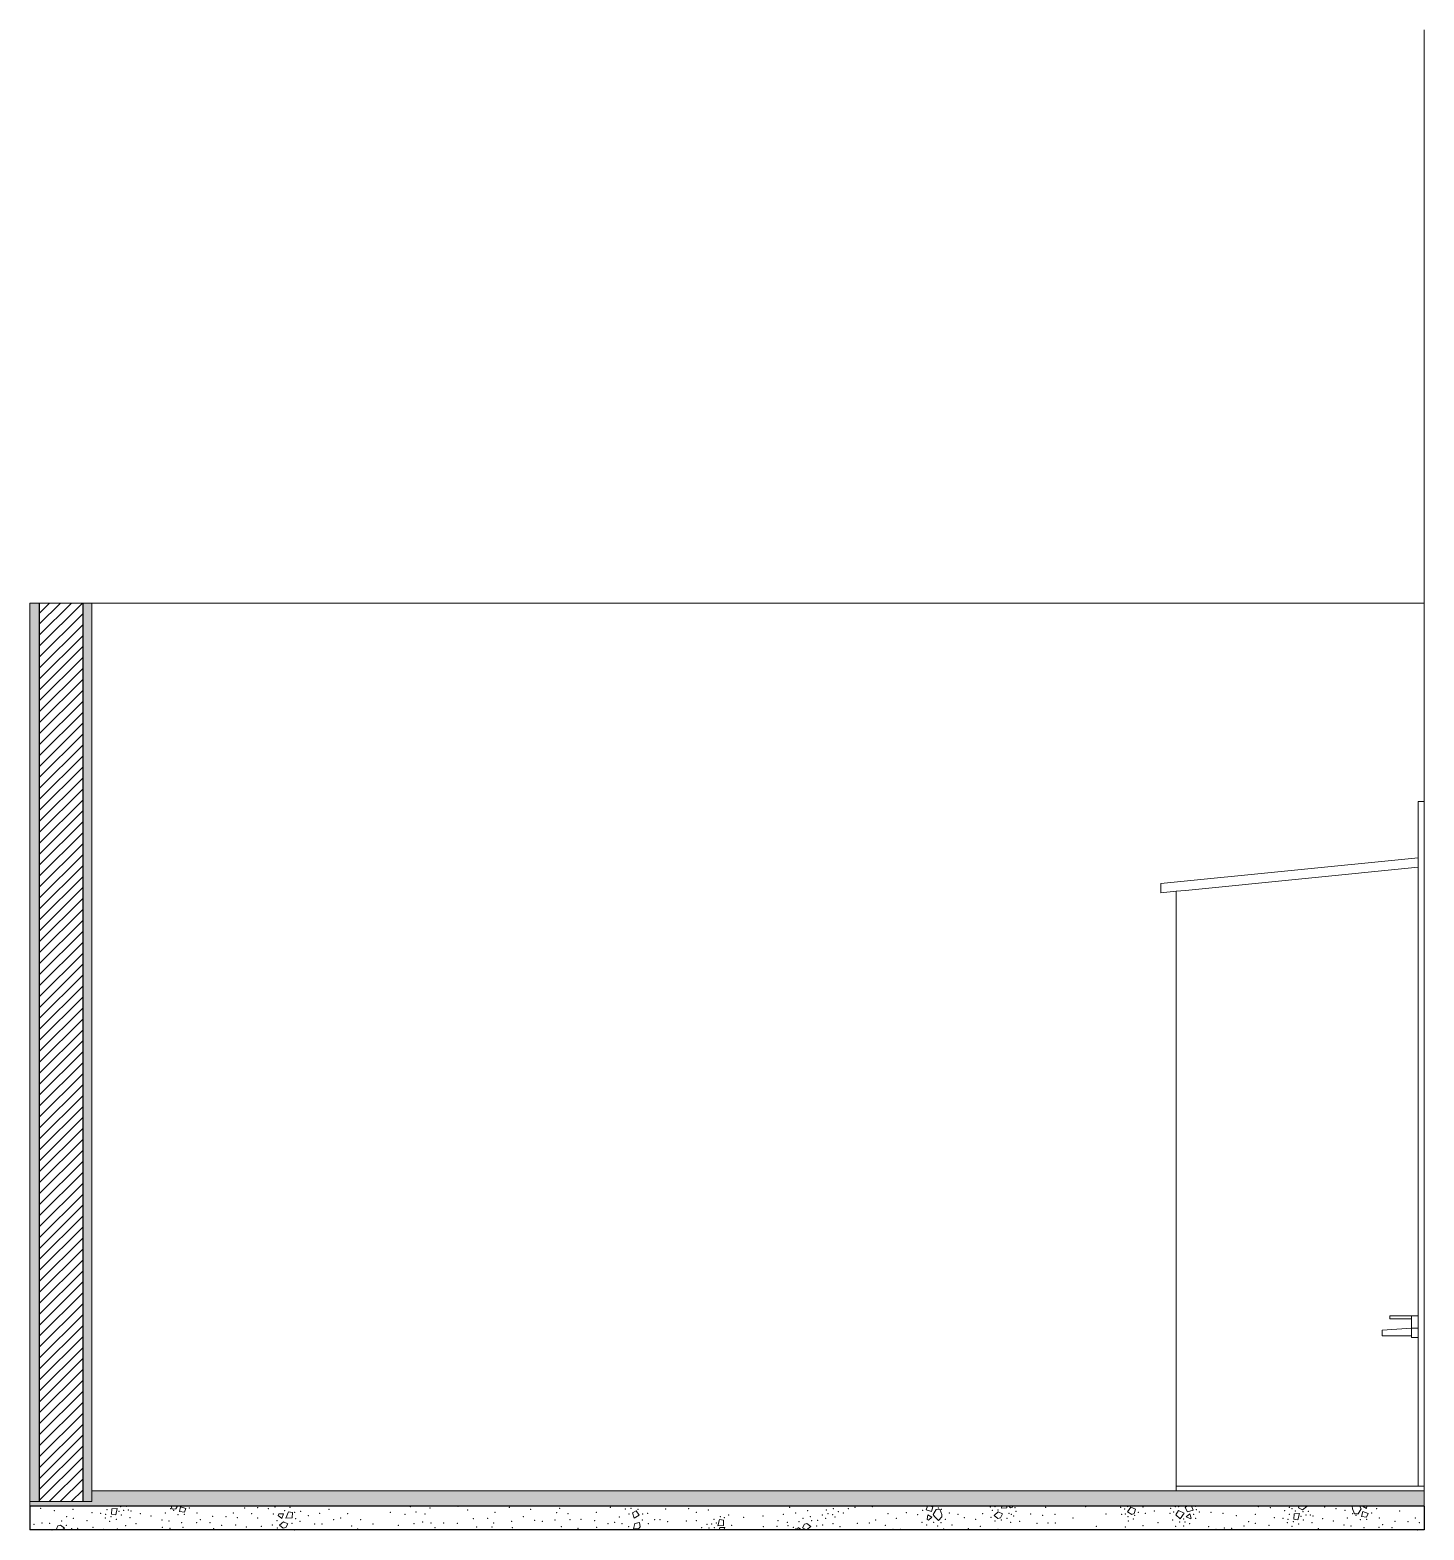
# Model space of a CAD drawing. Header units: metres. Extents: x -77 to 95, y 0 to 9.
# Drawn here: x -34.362 to -29.864, y -0.142 to 4.7 of the extents above; entities that cross this region are included whole.
import ezdxf

# ---------------------------------------------------------------- set-up
doc = ezdxf.new("R2010")
doc.units = ezdxf.units.M
doc.header["$MEASUREMENT"] = 0
for name, color, linetype, lineweight, true_color in [('ESTRUTURA-COB.EST_Caneta_No__95', 7, 'Continuous', 0, 0xaeaeae), ('LAJES.EST_Caneta_No__95', 7, 'Continuous', 0, 0xaeaeae), ('LOUCAS-METAIS.ARQ_Caneta_No__95', 7, 'Continuous', 0, 0xaeaeae), ('PAREDE CONSTRUIR_Caneta_No__95', 7, 'Continuous', 0, 0xaeaeae), ('Portas Archicad_Caneta_No__9', 7, 'Continuous', 5, 0x020202), ('Portas Archicad_Caneta_No__95', 7, 'Continuous', 0, 0xaeaeae)]:
    doc.layers.add(name, color=color, linetype=linetype, lineweight=lineweight, true_color=true_color)
doc.layers.add('LAJES.EST', color=7, linetype='Continuous')
doc.layers.add('PAREDE CONSTRUIR', color=7, linetype='Continuous')
for name, color, linetype, lineweight in [('LAJES.EST_Caneta_No__241', 7, 'Continuous', 13), ('LAJES.EST_Caneta_No__3', 7, 'Continuous', 25), ('PAREDE CONSTRUIR_Caneta_No__241', 7, 'Continuous', 13), ('PAREDE CONSTRUIR_Caneta_No__3', 7, 'Continuous', 25), ('TERRENO.ARQ_Caneta_No__241', 7, 'Continuous', 13)]:
    doc.layers.add(name, color=color, linetype=linetype, lineweight=lineweight)

# ---------------------------------------------------------------- blocks, each defined once
blk = doc.blocks.new('*X11', base_point=(-62.4632, 0))
at = {"layer": 'LAJES.EST_Caneta_No__241', "color": 7, "linetype": 'Continuous', "lineweight": 13}
for p, q in [((-34.0982, -0.0902), (-34.0975, -0.0735)), ((-34.0982, -0.0902), (-34.0852, -0.093)), ((-34.0975, -0.0735), (-34.0801, -0.0724)), ((-34.0801, -0.0724), (-34.0852, -0.093)), ((-33.906, -0.065), (-33.9028, -0.0739)), ((-33.9028, -0.0739), (-33.8908, -0.0732)), ((-33.8908, -0.0732), (-33.8861, -0.065)), ((-33.8798, -0.0816), (-33.8756, -0.0663)), ((-33.8633, -0.0845), (-33.8798, -0.0816)), ((-33.8756, -0.0663), (-33.8588, -0.072)), ((-33.8633, -0.0845), (-33.8588, -0.072)), ((-33.5605, -0.0944), (-33.5591, -0.0891)), ((-33.5489, -0.1039), (-33.5605, -0.0944)), ((-33.5591, -0.0891), (-33.5432, -0.0899)), ((-33.5432, -0.0899), (-33.5489, -0.1039)), ((-33.5367, -0.1037), (-33.5281, -0.0824)), ((-33.5151, -0.0852), (-33.5281, -0.0824)), ((-33.5151, -0.0852), (-33.5158, -0.1019)), ((-32.4053, -0.0801), (-32.4174, -0.0856)), ((-32.4119, -0.1035), (-32.4174, -0.0856)), ((-32.3958, -0.0937), (-32.4119, -0.1035)), ((-32.4053, -0.0801), (-32.3958, -0.0937)), ((-31.4656, -0.065), (-31.4698, -0.0763)), ((-31.4529, -0.082), (-31.4698, -0.0763)), ((-31.4672, -0.1079), (-31.4644, -0.0923)), ((-31.4644, -0.0923), (-31.4512, -0.0998)), ((-31.4584, -0.065), (-31.4488, -0.0667)), ((-31.4488, -0.0667), (-31.4529, -0.082)), ((-31.4377, -0.0751), (-31.447, -0.0911)), ((-31.4427, -0.0981), (-31.447, -0.0911)), ((-31.4257, -0.0744), (-31.4377, -0.0751)), ((-31.4198, -0.0911), (-31.4257, -0.0744)), ((-31.4198, -0.0911), (-31.4189, -0.0995)), ((-31.2373, -0.0832), (-31.2509, -0.0943)), ((-31.2383, -0.1043), (-31.2509, -0.0943)), ((-31.2373, -0.0832), (-31.2239, -0.0896)), ((-31.2239, -0.0896), (-31.2301, -0.1023)), ((-31.2272, -0.0714), (-31.2256, -0.065)), ((-31.2098, -0.0703), (-31.2272, -0.0714)), ((-31.2096, -0.065), (-31.2098, -0.0703)), ((-31.1973, -0.0696), (-31.2029, -0.065)), ((-31.1973, -0.0696), (-31.1918, -0.0675)), ((-31.1908, -0.065), (-31.1918, -0.0675)), ((-30.8188, -0.0669), (-30.822, -0.065)), ((-30.8095, -0.0674), (-30.8202, -0.0832)), ((-30.8061, -0.0911), (-30.8202, -0.0832)), ((-30.8184, -0.065), (-30.8188, -0.0669)), ((-30.8095, -0.0674), (-30.7943, -0.0742)), ((-30.7984, -0.0878), (-30.8061, -0.0911)), ((-30.7943, -0.0742), (-30.7984, -0.0878)), ((-30.6648, -0.0923), (-30.6559, -0.0782)), ((-30.6648, -0.0923), (-30.6507, -0.1051)), ((-30.6559, -0.0782), (-30.6369, -0.087)), ((-30.6369, -0.087), (-30.6507, -0.1051)), ((-30.634, -0.0685), (-30.6289, -0.065)), ((-30.6265, -0.0834), (-30.634, -0.0685)), ((-30.6315, -0.099), (-30.6196, -0.0897)), ((-30.6265, -0.0834), (-30.6083, -0.0779)), ((-30.6196, -0.0897), (-30.6143, -0.1037)), ((-30.6134, -0.065), (-30.6083, -0.0779)), ((-30.2834, -0.1062), (-30.2827, -0.0895)), ((-30.2827, -0.0895), (-30.2653, -0.0884)), ((-30.2653, -0.0884), (-30.2704, -0.109)), ((-30.2686, -0.0703), (-30.266, -0.065)), ((-30.2552, -0.0766), (-30.2686, -0.0703)), ((-30.2552, -0.0766), (-30.2416, -0.0655)), ((-30.2422, -0.065), (-30.2416, -0.0655)), ((-30.094, -0.0732), (-30.0949, -0.065)), ((-30.094, -0.0732), (-30.088, -0.0899)), ((-30.088, -0.0899), (-30.076, -0.0892)), ((-30.076, -0.0892), (-30.0668, -0.0733)), ((-30.0723, -0.065), (-30.0711, -0.0662)), ((-30.0711, -0.0662), (-30.0668, -0.0733)), ((-30.065, -0.0976), (-30.0608, -0.0823)), ((-30.0494, -0.0721), (-30.0618, -0.065)), ((-30.0608, -0.0823), (-30.044, -0.088)), ((-30.0481, -0.065), (-30.0494, -0.0721)), ((-30.0486, -0.1005), (-30.044, -0.088)), ((-34.2778, -0.1407), (-34.2716, -0.128)), ((-34.276, -0.1415), (-34.2778, -0.1407)), ((-34.2716, -0.128), (-34.2635, -0.1259)), ((-34.2635, -0.1259), (-34.2508, -0.1359)), ((-34.2577, -0.1415), (-34.2508, -0.1359)), ((-33.5433, -0.1148), (-33.5569, -0.1259)), ((-33.5443, -0.1359), (-33.5569, -0.1259)), ((-33.5361, -0.1339), (-33.5443, -0.1359)), ((-33.5433, -0.1148), (-33.5299, -0.1212)), ((-33.5158, -0.1019), (-33.5367, -0.1037)), ((-33.5299, -0.1212), (-33.5361, -0.1339)), ((-32.4099, -0.1206), (-32.414, -0.1377)), ((-32.3979, -0.1381), (-32.414, -0.1377)), ((-32.4099, -0.1206), (-32.3954, -0.1177)), ((-32.3926, -0.1315), (-32.3979, -0.1381)), ((-32.3954, -0.1177), (-32.3926, -0.1315)), ((-32.1519, -0.1397), (-32.1541, -0.1415)), ((-32.1519, -0.1397), (-32.148, -0.1415)), ((-32.1418, -0.1279), (-32.1367, -0.1073)), ((-32.1244, -0.1268), (-32.1418, -0.1279)), ((-32.1237, -0.1101), (-32.1367, -0.1073)), ((-32.1366, -0.1384), (-32.1353, -0.1332)), ((-32.1329, -0.1415), (-32.1366, -0.1384)), ((-32.1353, -0.1332), (-32.1194, -0.1339)), ((-32.1237, -0.1101), (-32.1244, -0.1268)), ((-32.1194, -0.1339), (-32.1224, -0.1415)), ((-31.8861, -0.1415), (-31.8826, -0.133)), ((-31.8826, -0.133), (-31.8723, -0.1415)), ((-31.8692, -0.1349), (-31.863, -0.1222)), ((-31.8558, -0.1413), (-31.8692, -0.1349)), ((-31.863, -0.1222), (-31.8548, -0.1201)), ((-31.8558, -0.1413), (-31.8422, -0.1302)), ((-31.8548, -0.1201), (-31.8422, -0.1302)), ((-31.4622, -0.11), (-31.4672, -0.1079)), ((-31.4512, -0.0998), (-31.4622, -0.11)), ((-31.4305, -0.1107), (-31.4427, -0.0981)), ((-31.4189, -0.0995), (-31.4305, -0.1107)), ((-31.2301, -0.1023), (-31.2383, -0.1043)), ((-30.6161, -0.1056), (-30.6315, -0.099)), ((-30.6143, -0.1037), (-30.6161, -0.1056)), ((-30.2834, -0.1062), (-30.2704, -0.109)), ((-30.0486, -0.1005), (-30.065, -0.0976))]:
    blk.add_line(p, q, dxfattribs=at)
for p in [(-34.3268, -0.0717), (-34.2835, -0.0793), (-34.2225, -0.0752), (-34.1617, -0.0859), (-34.1334, -0.0877), (-34.1175, -0.091), (-34.113, -0.0754), (-34.0748, -0.0809), (-34.0689, -0.0666), (-34.0673, -0.0931), (-34.0592, -0.0776), (-34.0513, -0.0653), (-34.0448, -0.0769), (-34.036, -0.0799), (-34.0056, -0.0889), (-33.9713, -0.0962), (-33.9254, -0.0865), (-33.908, -0.073), (-33.898, -0.0781), (-33.8842, -0.0922), (-33.8636, -0.0914), (-33.8476, -0.0707), (-33.8224, -0.0863), (-33.7058, -0.0864), (-33.6691, -0.0709), (-33.6462, -0.0888), (-33.6269, -0.0696), (-33.5928, -0.0724), (-33.5769, -0.0901), (-33.571, -0.0677), (-33.5402, -0.0791), (-33.5231, -0.0682), (-33.5082, -0.0845), (-33.4879, -0.0812), (-33.4632, -0.0951), (-33.4272, -0.0881), (-33.3965, -0.0753), (-33.3369, -0.0884), (-33.1993, -0.0843), (-33.152, -0.0914), (-33.1344, -0.0667), (-33.1164, -0.0838), (-33.0872, -0.09), (-33.0711, -0.0707), (-32.9809, -0.0651), (-32.9496, -0.0775), (-32.861, -0.0843), (-32.8155, -0.0686), (-32.7462, -0.0752), (-32.6624, -0.0861), (-32.6522, -0.0713), (-32.626, -0.0889), (-32.5344, -0.0843), (-32.4889, -0.0686), (-32.4409, -0.0738), (-32.429, -0.0904), (-32.4219, -0.0713), (-32.4002, -0.0753), (-32.3851, -0.0895), (-32.3689, -0.0877), (-32.3107, -0.0741), (-32.2362, -0.0731), (-32.2112, -0.0843), (-32.1729, -0.0771), (-32.1072, -0.0931), (-31.9962, -0.0962), (-31.9308, -0.0915), (-31.9108, -0.0685), (-31.8915, -0.0862), (-31.8522, -0.0791), (-31.8047, -0.0926), (-31.7922, -0.0765), (-31.7863, -0.0891), (-31.7716, -0.0924), (-31.7695, -0.0725), (-31.7529, -0.082), (-31.7377, -0.0863), (-31.7216, -0.073), (-31.6998, -0.0682), (-31.6441, -0.0664), (-31.5932, -0.0884), (-31.534, -0.0858), (-31.4974, -0.0916), (-31.481, -0.0776), (-31.4305, -0.0702), (-31.4205, -0.0753), (-31.3955, -0.0862), (-31.3668, -0.0915), (-31.2872, -0.0883), (-31.2625, -0.0669), (-31.256, -0.0785), (-31.2481, -0.0662), (-31.2384, -0.0772), (-31.2029, -0.0875), (-31.1948, -0.0914), (-31.188, -0.0965), (-31.1832, -0.0695), (-31.1796, -0.0811), (-31.133, -0.0903), (-31.0944, -0.0937), (-31.0848, -0.0686), (-31.0546, -0.0908), (-30.9555, -0.0662), (-30.8898, -0.0896), (-30.8427, -0.0684), (-30.8386, -0.0911), (-30.8297, -0.0738), (-30.8268, -0.0904), (-30.7971, -0.0941), (-30.7851, -0.0843), (-30.77, -0.0669), (-30.7625, -0.0879), (-30.7336, -0.0799), (-30.683, -0.0878), (-30.6809, -0.0712), (-30.6709, -0.0837), (-30.6664, -0.0665), (-30.6552, -0.0657), (-30.6068, -0.0911), (-30.6001, -0.0654), (-30.5986, -0.0764), (-30.589, -0.0833), (-30.551, -0.0845), (-30.512, -0.0877), (-30.4687, -0.0953), (-30.4077, -0.0912), (-30.3981, -0.0661), (-30.3595, -0.0695), (-30.313, -0.0787), (-30.2982, -0.0914), (-30.2977, -0.0684), (-30.2896, -0.0723), (-30.2786, -0.0801), (-30.2541, -0.0826), (-30.2445, -0.0936), (-30.2365, -0.0813), (-30.23, -0.0929), (-30.2212, -0.096), (-30.184, -0.0669), (-30.147, -0.0729), (-30.1183, -0.0781), (-30.0932, -0.089), (-30.0832, -0.0941), (-30.0328, -0.0868), (-30.0163, -0.0727), (-29.9418, -0.0804), (-34.349, -0.1229), (-34.3228, -0.1188), (-34.2986, -0.1203), (-34.2909, -0.1414), (-34.2596, -0.1129), (-34.2445, -0.1267), (-34.2439, -0.099), (-34.2277, -0.1369), (-34.2222, -0.1038), (-34.2078, -0.1358), (-34.178, -0.1109), (-34.1587, -0.133), (-34.1241, -0.1397), (-34.1188, -0.1024), (-34.1045, -0.1132), (-34.1003, -0.0985), (-34.0827, -0.1067), (-34.0797, -0.1379), (-34.0535, -0.1275), (-34.0395, -0.1018), (-34.0192, -0.121), (-33.9361, -0.109), (-33.9342, -0.133), (-33.9135, -0.1124), (-33.9095, -0.1365), (-33.8724, -0.1182), (-33.8682, -0.1329), (-33.8236, -0.1174), (-33.8121, -0.1079), (-33.7812, -0.1181), (-33.7719, -0.0973), (-33.769, -0.1375), (-33.7428, -0.127), (-33.7294, -0.0988), (-33.6983, -0.1253), (-33.6929, -0.1018), (-33.6638, -0.132), (-33.6268, -0.1032), (-33.6147, -0.1292), (-33.58, -0.1249), (-33.5651, -0.1112), (-33.5632, -0.1352), (-33.5168, -0.1204), (-33.5091, -0.1415), (-33.5047, -0.1049), (-33.4908, -0.1133), (-33.4435, -0.1221), (-33.4199, -0.1222), (-33.3818, -0.1079), (-33.3595, -0.1031), (-33.3241, -0.1281), (-33.304, -0.1381), (-33.2949, -0.1086), (-33.2544, -0.1222), (-33.1732, -0.1264), (-33.1227, -0.1214), (-33.0951, -0.1162), (-33.0682, -0.119), (-33.0552, -0.134), (-33.0272, -0.1194), (-32.9826, -0.1195), (-32.9313, -0.1049), (-32.92, -0.132), (-32.8849, -0.1034), (-32.8712, -0.132), (-32.8652, -0.1188), (-32.8078, -0.1139), (-32.8051, -0.1343), (-32.7702, -0.0986), (-32.7328, -0.11), (-32.7085, -0.1138), (-32.668, -0.1092), (-32.6472, -0.1308), (-32.6188, -0.1077), (-32.5932, -0.1364), (-32.5839, -0.1076), (-32.5689, -0.1401), (-32.5392, -0.111), (-32.5327, -0.1326), (-32.4963, -0.1215), (-32.4749, -0.1168), (-32.4604, -0.0998), (-32.4515, -0.1213), (-32.4294, -0.1309), (-32.3854, -0.1092), (-32.3665, -0.1213), (-32.3463, -0.1079), (-32.3283, -0.1086), (-32.3043, -0.1151), (-32.2442, -0.113), (-32.212, -0.1113), (-32.1939, -0.1343), (-32.1771, -0.1234), (-32.1706, -0.135), (-32.1626, -0.1227), (-32.1546, -0.1072), (-32.153, -0.1337), (-32.1471, -0.1194), (-32.1336, -0.0987), (-32.1216, -0.1018), (-32.0978, -0.126), (-32.0585, -0.1009), (-31.9958, -0.1303), (-31.9515, -0.1295), (-31.9484, -0.1117), (-31.9177, -0.1167), (-31.9158, -0.1276), (-31.8983, -0.133), (-31.8902, -0.137), (-31.8805, -0.1144), (-31.8675, -0.1039), (-31.8434, -0.0988), (-31.839, -0.1114), (-31.8229, -0.1291), (-31.8197, -0.1108), (-31.8042, -0.1252), (-31.7947, -0.1037), (-31.7705, -0.1208), (-31.764, -0.0993), (-31.7482, -0.1308), (-31.6918, -0.1201), (-31.653, -0.1186), (-31.6328, -0.1094), (-31.602, -0.1262), (-31.5766, -0.1396), (-31.5661, -0.1043), (-31.5524, -0.1394), (-31.4839, -0.1172), (-31.4686, -0.1256), (-31.4462, -0.1168), (-31.4328, -0.1282), (-31.4222, -0.1182), (-31.4135, -0.1388), (-31.4082, -0.1068), (-31.3871, -0.1258), (-31.3467, -0.1018), (-31.3343, -0.1373), (-31.3105, -0.1071), (-31.2954, -0.1296), (-31.261, -0.1007), (-31.248, -0.1125), (-31.2383, -0.1389), (-31.2274, -0.1097), (-31.2093, -0.1035), (-31.1975, -0.1167), (-31.1682, -0.1134), (-31.1127, -0.1198), (-31.0772, -0.1192), (-31.0533, -0.119), (-30.9959, -0.1028), (-30.9206, -0.1293), (-30.8275, -0.1315), (-30.8187, -0.098), (-30.8177, -0.1121), (-30.8015, -0.1058), (-30.7698, -0.1277), (-30.7218, -0.1174), (-30.6743, -0.1096), (-30.665, -0.13), (-30.6518, -0.1161), (-30.6392, -0.129), (-30.6386, -0.106), (-30.6349, -0.1158), (-30.6198, -0.1215), (-30.6001, -0.1035), (-30.5587, -0.1308), (-30.5342, -0.1389), (-30.508, -0.1349), (-30.4838, -0.1363), (-30.4448, -0.1289), (-30.4291, -0.115), (-30.4074, -0.1198), (-30.3632, -0.1269), (-30.3469, -0.1019), (-30.3186, -0.1037), (-30.304, -0.1184), (-30.3028, -0.107), (-30.2897, -0.1292), (-30.2855, -0.1145), (-30.2679, -0.1227), (-30.26, -0.0969), (-30.2525, -0.1091), (-30.2247, -0.1178), (-30.2044, -0.137), (-30.1908, -0.1049), (-30.1565, -0.1122), (-30.1213, -0.1251), (-30.1107, -0.1025), (-30.0987, -0.1284), (-30.0694, -0.1082), (-30.0576, -0.1343), (-30.0488, -0.1075), (-30.0088, -0.1334), (-30.0076, -0.1023), (-29.9973, -0.1239), (-29.9664, -0.1342), (-29.9571, -0.1134), (-29.9147, -0.1148), (-29.891, -0.1024), (-29.8835, -0.1413), (-29.8781, -0.1178)]:
    blk.add_point(p, dxfattribs=at)

msp = doc.modelspace()

# ---------------------------------------------------------------- hatches: boundary and pattern name
at = {"layer": 'LAJES.EST_Caneta_No__95', "linetype": 'Continuous', "lineweight": 0, "true_color": 0xaeaeae}
msp.add_hatch(color=253, dxfattribs=at).paths.add_polyline_path([(-34.3617, -0.065), (-29.8635, -0.065), (-29.8635, -0.015), (-34.1617, -0.015), (-34.1617, -0.05), (-34.3617, -0.05)])
at = {"layer": 'PAREDE CONSTRUIR', "linetype": 'Continuous', "lineweight": 0, "true_color": 0xffffff}
for points in [[(-34.3617, 2.85), (-34.3617, -0.05), (-34.3317, -0.05), (-34.3317, 2.85)], [(-34.1617, 2.85), (-34.1917, 2.85), (-34.1917, -0.05), (-34.1617, -0.05)]]:
    msp.add_hatch(color=7, dxfattribs=at).paths.add_polyline_path(points)
at = {"layer": 'PAREDE CONSTRUIR', "linetype": 'Continuous', "lineweight": 0, "true_color": 0x000000}
h = msp.add_hatch(dxfattribs=at)
h.set_pattern_fill('common_brick_0002', color=18, style=0, pattern_type=2)
h.set_pattern_definition([(45, (-62.463241, -9e-09), (-0.01767767, 0.01767767), [])])
h.paths.add_polyline_path([(-34.3317, -0.05), (-34.1917, -0.05), (-34.1917, 2.85), (-34.3317, 2.85)])

# ---------------------------------------------------------------- linework, layer by layer
at = {"layer": 'ESTRUTURA-COB.EST_Caneta_No__95', "color": 253, "linetype": 'Continuous', "lineweight": 0, "true_color": 0xaeaeae}
for p, q in [((-29.8825, 2.0281), (-30.7132, 1.9451)), ((-30.7132, 1.945), (-29.8825, 2.0281)), ((-30.7132, 1.9451), (-30.7132, 1.945)), ((-30.7132, 1.9149), (-30.7132, 1.945)), ((-30.6635, 1.9199), (-30.7132, 1.9149))]:
    msp.add_line(p, q, dxfattribs=at)
at = {"layer": 'LAJES.EST_Caneta_No__241', "color": 7, "linetype": 'Continuous', "lineweight": 13}
for p, q in [((-29.8635, -0.015), (-34.1617, -0.015)), ((-29.8635, -0.01), (-29.8635, 0)), ((-29.8635, -0.015), (-29.8635, -0.01)), ((-34.3617, -0.05), (-34.3617, -0.065))]:
    msp.add_line(p, q, dxfattribs=at)
at = {"layer": 'LAJES.EST_Caneta_No__241', "color": 7, "linetype": 'Continuous', "lineweight": 13, "flags": 128}
msp.add_lwpolyline([(-34.1617, -0.05), (-34.1917, -0.05), (-34.3317, -0.05), (-34.3617, -0.05)], dxfattribs=at)
at = {"layer": 'LAJES.EST_Caneta_No__3', "color": 7, "linetype": 'Continuous', "lineweight": 25}
for p, q in [((-34.3617, -0.065), (-34.3617, -0.1415)), ((-29.8635, -0.065), (-34.3617, -0.065)), ((-29.8635, -0.065), (-29.8635, -0.1415)), ((-29.8635, -0.1415), (-34.3617, -0.1415))]:
    msp.add_line(p, q, dxfattribs=at)
at = {"layer": 'LAJES.EST_Caneta_No__95', "color": 253, "linetype": 'Continuous', "lineweight": 0, "true_color": 0xaeaeae}
msp.add_line((-30.6635, -0.015), (-30.6635, 0), dxfattribs=at)
at = {"layer": 'LOUCAS-METAIS.ARQ_Caneta_No__95', "color": 253, "linetype": 'Continuous', "lineweight": 0, "true_color": 0xaeaeae}
for p, q in [((-29.9735, 0.54), (-29.9735, 0.55)), ((-29.9735, 0.55), (-29.9035, 0.55)), ((-29.9035, 0.54), (-29.9735, 0.54)), ((-29.9035, 0.51), (-29.9035, 0.55)), ((-29.9035, 0.55), (-29.8825, 0.55)), ((-29.9985, 0.5034), (-29.9035, 0.51)), ((-29.9985, 0.485), (-29.9985, 0.5034)), ((-29.9035, 0.485), (-29.9985, 0.485)), ((-29.9035, 0.48), (-29.9035, 0.51)), ((-29.9035, 0.51), (-29.8825, 0.51)), ((-29.8825, 0.48), (-29.9035, 0.48))]:
    msp.add_line(p, q, dxfattribs=at)
at = {"layer": 'PAREDE CONSTRUIR_Caneta_No__241', "color": 7, "linetype": 'Continuous', "lineweight": 13}
for p, q in [((-29.8635, 4.7), (-29.8635, 3.25)), ((-29.8635, 3.25), (-29.8635, 0)), ((-34.3617, 2.85), (-34.3617, -0.05)), ((-34.1617, 2.85), (-34.1617, -0.015)), ((-34.1617, -0.015), (-34.1617, -0.05))]:
    msp.add_line(p, q, dxfattribs=at)
at = {"layer": 'PAREDE CONSTRUIR_Caneta_No__241', "color": 7, "linetype": 'Continuous', "lineweight": 13, "flags": 128}
msp.add_lwpolyline([(-34.1617, 2.85), (-34.1917, 2.85), (-34.3317, 2.85), (-34.3617, 2.85)], dxfattribs=at)
at = {"layer": 'PAREDE CONSTRUIR_Caneta_No__3', "color": 7, "linetype": 'Continuous', "lineweight": 25}
for p, q in [((-34.3317, 2.85), (-34.3317, -0.05)), ((-34.1917, 2.85), (-34.1917, -0.05))]:
    msp.add_line(p, q, dxfattribs=at)
at = {"layer": 'PAREDE CONSTRUIR_Caneta_No__95', "color": 253, "linetype": 'Continuous', "lineweight": 0, "true_color": 0xaeaeae}
for p, q in [((-34.1617, 2.85), (-29.8635, 2.85)), ((-29.8825, 1.998), (-30.6335, 1.9229)), ((-30.6335, 1.9229), (-30.6635, 1.9199)), ((-30.6635, 0), (-30.6635, 1.9199)), ((-30.6335, 0), (-30.6635, 0)), ((-29.8825, 0), (-30.6335, 0))]:
    msp.add_line(p, q, dxfattribs=at)
at = {"layer": 'Portas Archicad_Caneta_No__9', "color": 18, "linetype": 'Continuous', "lineweight": 5, "true_color": 0x020202}
for p, q in [((-29.8825, 0), (-29.8825, 2.21)), ((-29.8825, 2.21), (-29.8635, 2.21)), ((-29.8825, 0), (-29.8635, 0))]:
    msp.add_line(p, q, dxfattribs=at)
at = {"layer": 'Portas Archicad_Caneta_No__95', "color": 253, "linetype": 'Continuous', "lineweight": 0, "true_color": 0xaeaeae}
for p, q in [((-30.6636, 1.37), (-30.6636, 1.3085)), ((-30.6636, 1.2701), (-30.6636, 1.2086)), ((-30.6636, 1.1701), (-30.6636, 1.1086)), ((-30.6636, 1.0702), (-30.6636, 1.0087)), ((-30.6636, 0.9703), (-30.6636, 0.9088)), ((-30.6636, 0.8704), (-30.6636, 0.8089)), ((-30.6636, 0.7704), (-30.6636, 0.7465)), ((-30.6636, 0.7465), (-30.6636, 0.685)), ((-30.6636, 0.6235), (-30.6636, 0.685)), ((-30.6636, 0.5996), (-30.6636, 0.6235)), ((-30.6636, 0.4996), (-30.6636, 0.5611)), ((-30.6636, 0.3997), (-30.6636, 0.4612)), ((-30.6636, 0.2998), (-30.6636, 0.3613)), ((-30.6636, 0.1999), (-30.6636, 0.2614)), ((-30.6636, 0.0999), (-30.6636, 0.1614)), ((-30.6636, 0), (-30.6636, 0.0615))]:
    msp.add_line(p, q, dxfattribs=at)
at = {"layer": 'TERRENO.ARQ_Caneta_No__241', "color": 7, "linetype": 'Continuous', "lineweight": 13}
msp.add_line((-29.8635, -0.015), (-29.8635, -0.065), dxfattribs=at)

# ---------------------------------------------------------------- block references
at = {"layer": 'LAJES.EST', "lineweight": 0}
msp.add_blockref('*X11', (-62.4632, 0), dxfattribs=at)

doc.saveas('drawing.dxf')
